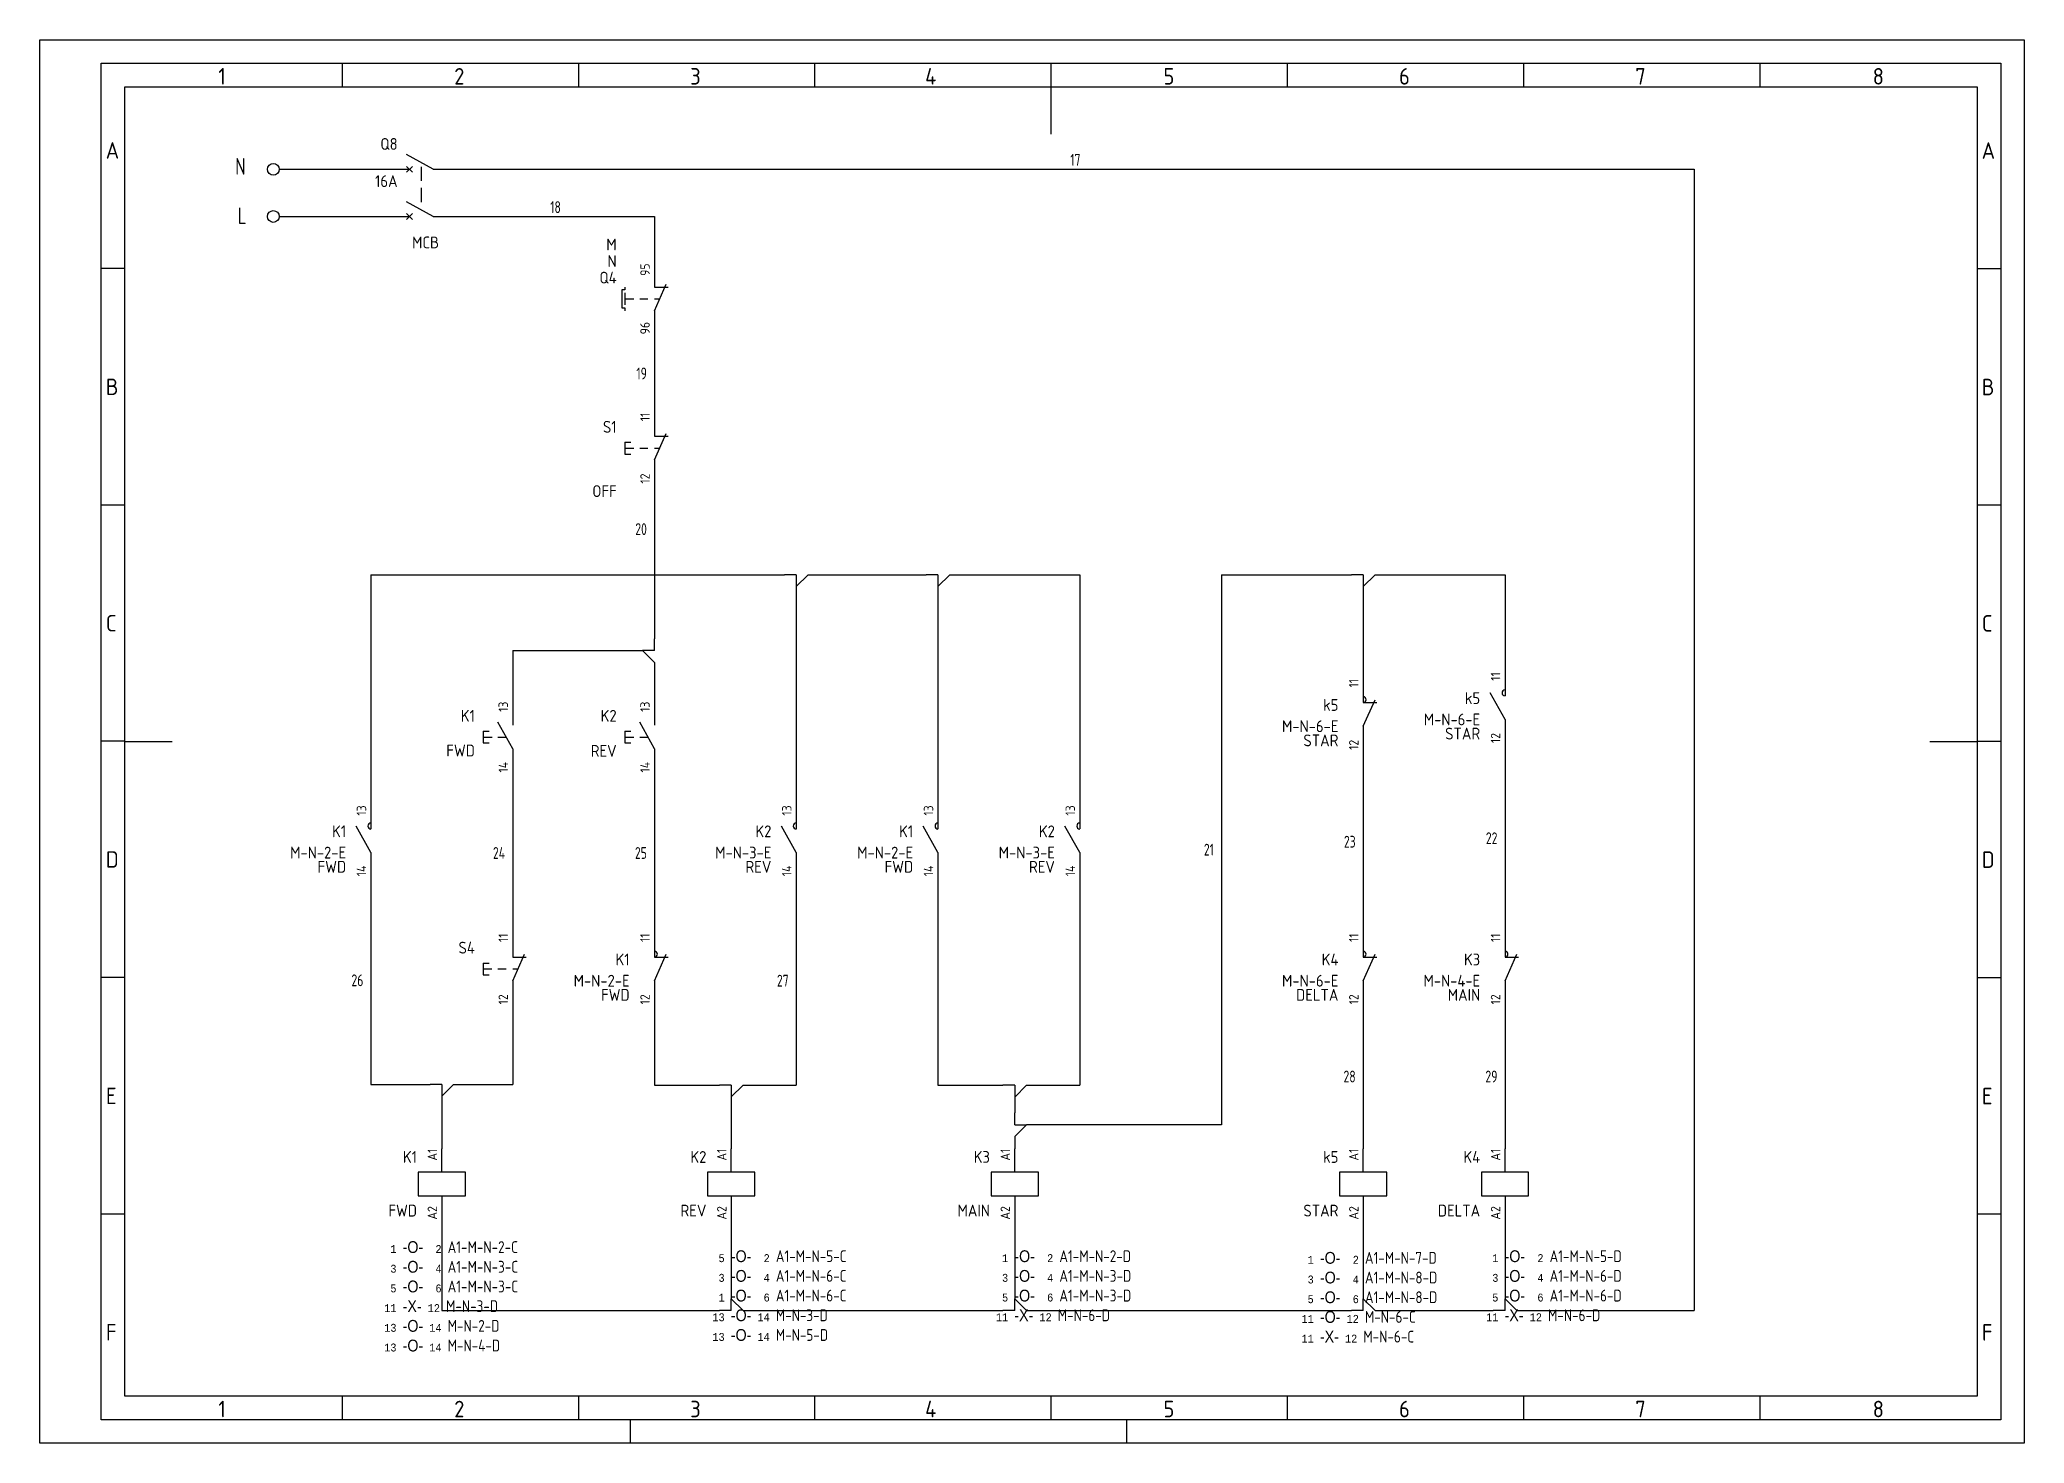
# Model space of a CAD drawing. Header units: millimetres. Extents: x 0 to 420, y 0 to 297.
import ezdxf
from ezdxf.enums import TextEntityAlignment as Align

# ---------------------------------------------------------------- set-up
doc = ezdxf.new("R2010")
doc.units = ezdxf.units.MM
doc.header["$LTSCALE"] = 6
doc.linetypes.add('DASHED', pattern=[0.75, 0.5, -0.25])
for name, color, linetype in [('035', 5, 'Continuous'), ('07', 7, 'Continuous'), ('DESC', 1, 'Continuous'), ('DESCCHILD', 20, 'Continuous'), ('LINK', 9, 'DASHED'), ('LOC', 8, 'Continuous'), ('MISC', 2, 'Continuous'), ('RED_2.5mm^2', 1, 'Continuous'), ('SYMS', 7, 'Continuous'), ('TAGS', 51, 'Continuous'), ('TERMS', 4, 'Continuous'), ('WIREFIXED', 130, 'Continuous'), ('XREF', 7, 'Continuous'), ('XREFCHILD', 134, 'Continuous')]:
    doc.layers.add(name, color=color, linetype=linetype)
doc.styles.add('ISO Proportional', font='isocp.shx')
doc.styles.add('WD_IEC', font='ISOCP2.shx', dxfattribs={"width": 0.9, "height": 4})

msp = doc.modelspace()

# ---------------------------------------------------------------- texts
at = {"layer": 'XREF', "char_height": 2.5, "attachment_point": 1, "style": 'WD_IEC'}
for s, insert in [('{\\Fmonotxt.shx|c0;\\H0.67x; 1 }{\\Facaderef.shx|c0;-O-} {\\Fmonotxt.shx|c0;\\H0.67x; 2} A1-M-N-2-C\\P{\\Fmonotxt.shx|c0;\\H0.67x; 3 }{\\Facaderef.shx|c0;-O-} {\\Fmonotxt.shx|c0;\\H0.67x; 4} A1-M-N-3-C\\P{\\Fmonotxt.shx|c0;\\H0.67x; 5 }{\\Facaderef.shx|c0;-O-} {\\Fmonotxt.shx|c0;\\H0.67x; 6} A1-M-N-3-C\\P{\\Fmonotxt.shx|c0;\\H0.67x;11 }{\\Facaderef.shx|c0;-X-} {\\Fmonotxt.shx|c0;\\H0.67x;12} M-N-3-D\\P{\\Fmonotxt.shx|c0;\\H0.67x;13 }{\\Facaderef.shx|c0;-O-} {\\Fmonotxt.shx|c0;\\H0.67x;14} M-N-2-D\\P{\\Fmonotxt.shx|c0;\\H0.67x;13 }{\\Facaderef.shx|c0;-O-} {\\Fmonotxt.shx|c0;\\H0.67x;14} M-N-4-D', (72.9, 42.77)), ('{\\Fmonotxt.shx|c0;\\H0.67x; 5 }{\\Facaderef.shx|c0;-O-} {\\Fmonotxt.shx|c0;\\H0.67x; 2} A1-M-N-5-C\\P{\\Fmonotxt.shx|c0;\\H0.67x; 3 }{\\Facaderef.shx|c0;-O-} {\\Fmonotxt.shx|c0;\\H0.67x; 4} A1-M-N-6-C\\P{\\Fmonotxt.shx|c0;\\H0.67x; 1 }{\\Facaderef.shx|c0;-O-} {\\Fmonotxt.shx|c0;\\H0.67x; 6} A1-M-N-6-C\\P{\\Fmonotxt.shx|c0;\\H0.67x;13 }{\\Facaderef.shx|c0;-O-} {\\Fmonotxt.shx|c0;\\H0.67x;14} M-N-3-D\\P{\\Fmonotxt.shx|c0;\\H0.67x;13 }{\\Facaderef.shx|c0;-O-} {\\Fmonotxt.shx|c0;\\H0.67x;14} M-N-5-D', (142.35, 40.84)), ('{\\Fmonotxt.shx|c0;\\H0.67x; 1 }{\\Facaderef.shx|c0;-O-} {\\Fmonotxt.shx|c0;\\H0.67x; 2} A1-M-N-2-D\\P{\\Fmonotxt.shx|c0;\\H0.67x; 3 }{\\Facaderef.shx|c0;-O-} {\\Fmonotxt.shx|c0;\\H0.67x; 4} A1-M-N-3-D\\P{\\Fmonotxt.shx|c0;\\H0.67x; 5 }{\\Facaderef.shx|c0;-O-} {\\Fmonotxt.shx|c0;\\H0.67x; 6} A1-M-N-3-D\\P{\\Fmonotxt.shx|c0;\\H0.67x;11 }{\\Facaderef.shx|c0;-X-} {\\Fmonotxt.shx|c0;\\H0.67x;12} M-N-6-D', (202.35, 40.84)), ('{\\Fmonotxt.shx|c0;\\H0.67x; 1 }{\\Facaderef.shx|c0;-O-} {\\Fmonotxt.shx|c0;\\H0.67x; 2} A1-M-N-7-D\\P{\\Fmonotxt.shx|c0;\\H0.67x; 3 }{\\Facaderef.shx|c0;-O-} {\\Fmonotxt.shx|c0;\\H0.67x; 4} A1-M-N-8-D\\P{\\Fmonotxt.shx|c0;\\H0.67x; 5 }{\\Facaderef.shx|c0;-O-} {\\Fmonotxt.shx|c0;\\H0.67x; 6} A1-M-N-8-D\\P{\\Fmonotxt.shx|c0;\\H0.67x;11 }{\\Facaderef.shx|c0;-O-} {\\Fmonotxt.shx|c0;\\H0.67x;12} M-N-6-C\\P{\\Fmonotxt.shx|c0;\\H0.67x;11 }{\\Facaderef.shx|c0;-X-} {\\Fmonotxt.shx|c0;\\H0.67x;12} M-N-6-C', (267.02, 40.49)), ('{\\Fmonotxt.shx|c0;\\H0.67x; 1 }{\\Facaderef.shx|c0;-O-} {\\Fmonotxt.shx|c0;\\H0.67x; 2} A1-M-N-5-D\\P{\\Fmonotxt.shx|c0;\\H0.67x; 3 }{\\Facaderef.shx|c0;-O-} {\\Fmonotxt.shx|c0;\\H0.67x; 4} A1-M-N-6-D\\P{\\Fmonotxt.shx|c0;\\H0.67x; 5 }{\\Facaderef.shx|c0;-O-} {\\Fmonotxt.shx|c0;\\H0.67x; 6} A1-M-N-6-D\\P{\\Fmonotxt.shx|c0;\\H0.67x;11 }{\\Facaderef.shx|c0;-X-} {\\Fmonotxt.shx|c0;\\H0.67x;12} M-N-6-D', (306.1, 40.84))]:
    msp.add_mtext(s, dxfattribs=dict(at, insert=insert))

# ---------------------------------------------------------------- blocks, each defined once
blk = doc.blocks.new('IEC_border_a3')
at = {"layer": '035'}
for p, q in [((64, 292), (64, 287)), ((114, 292), (114, 287)), ((164, 292), (164, 287)), ((214, 292), (214, 287)), ((264, 292), (264, 287)), ((314, 292), (314, 287)), ((364, 292), (364, 287)), ((17.97, 248.58), (12.98, 248.58)), ((414.97, 248.54), (409.98, 248.54)), ((17.98, 198.54), (13, 198.54)), ((414.98, 198.5), (410, 198.5)), ((17.98, 148.54), (13, 148.54)), ((414.98, 148.5), (410, 148.5)), ((17.98, 98.54), (13, 98.54)), ((414.98, 98.5), (410, 98.5)), ((18, 48.5), (13.02, 48.5)), ((415, 48.46), (410.02, 48.46)), ((64, 10), (64, 5)), ((114, 10), (114, 5)), ((164, 10), (164, 5)), ((214, 10), (214, 5)), ((264, 10), (264, 5)), ((314, 10), (314, 5)), ((364, 10), (364, 5)), ((125, 0), (125, 5)), ((230, 5), (230, 0))]:
    blk.add_line(p, q, dxfattribs=at)
for points in [[(0, 297), (420, 297), (420, 0), (0, 0)], [(18, 287), (410, 287), (410, 10), (18, 10)]]:
    blk.add_lwpolyline(points, close=True, dxfattribs=at)
at = {"layer": '07'}
for p, q in [((214, 287), (214, 277)), ((18, 148.5), (28, 148.5)), ((400, 148.5), (410, 148.5))]:
    blk.add_line(p, q, dxfattribs=at)
blk.add_lwpolyline([(13, 292), (415, 292), (415, 5), (13, 5)], close=True, dxfattribs=at)
at = {"layer": '035', "style": 'ISO Proportional'}
for s, p in [('1', (37.81, 287.5)), ('2', (87.73, 287.5)), ('3', (137.68, 287.5)), ('4', (187.38, 287.5)), ('5', (237.84, 287.5)), ('6', (287.69, 287.5)), ('7', (337.67, 287.5)), ('8', (387.92, 287.5)), ('A', (13.98, 271.83)), ('A', (410.98, 271.79)), ('B', (14, 221.79)), ('B', (411, 221.75)), ('C', (14, 171.79)), ('C', (411, 171.75)), ('D', (14, 121.79)), ('D', (411, 121.75)), ('E', (14.02, 71.75)), ('E', (411.02, 71.72)), ('F', (14.02, 21.75)), ('F', (411.02, 21.72)), ('1', (37.81, 5.5)), ('2', (87.73, 5.5)), ('3', (137.68, 5.5)), ('4', (187.38, 5.5)), ('5', (237.84, 5.5)), ('6', (287.69, 5.5)), ('7', (337.67, 5.5)), ('8', (387.92, 5.5))]:
    blk.add_text(s, height=3.5, dxfattribs=at).set_placement(p)
blk = doc.blocks.new('HCB1')
for p, q in [((-7.5, 0), (-2.5, 0)), ((2.5, 0), (-3.12, 3.12)), ((-1.88, -0.62), (-3.12, 0.62)), ((-1.88, 0.62), (-3.12, -0.62)), ((2.5, 0), (7.5, 0))]:
    blk.add_line(p, q)
at = {"style": 'WD_IEC'}
for tag, p in [('INST', (-5, 11.12)), ('LOC', (-5, 7.62)), ('TAG1', (-5, 4.12)), ('DESC2', (-5, -14.75)), ('DESC1', (-5, -11.25)), ('DESC3', (-5, -18.25))]:
    blk.add_attdef(tag, text='', height=2.5, dxfattribs=at).set_placement(p, align=Align.RIGHT)
for tag, p, height, flags in [('MFG', (4.92, 12.12), 1.5, 9), ('CAT', (4.92, 9.62), 1.5, 9), ('X4TERM01', (-7.5, 0), 0.32, 1), ('TERM01', (-7.5, 1), 2, 8), ('X2LINK', (0, 2.46), 0.32, 1), ('X8LINK', (0, 0.55), 0.32, 1), ('X1TERM02', (7.5, 0), 0.32, 1), ('ASSYCODE', (12.25, -2.75), 1, 1), ('FAMILY', (12.25, -4.25), 1, 1), ('CATDESC', (12.25, -5.75), 1, 1), ('CONTACT', (12.5, -7.5), 1, 1), ('COMMON', (13.75, -8.75), 1, 1)]:
    blk.add_attdef(tag, p, '', height=height, dxfattribs=dict(at, flags=flags))
at = {"style": 'WD_IEC', "flags": 8}
blk.add_attdef('TERM02', text='', height=2, dxfattribs=at).set_placement((7.5, 1), align=Align.RIGHT)
at = {"lineweight": 15, "style": 'WD_IEC'}
for tag, p in [('RATING1', (-5, -3.75)), ('XREF', (-5, -7.5))]:
    blk.add_attdef(tag, text='', height=2.5, dxfattribs=at).set_placement(p, align=Align.RIGHT)
blk = doc.blocks.new('HCB2')
for p, q in [((-7.5, 0), (-2.5, 0)), ((2.5, 0), (-3.12, 3.12)), ((-1.88, -0.62), (-3.12, 0.62)), ((-1.88, 0.62), (-3.12, -0.62)), ((2.5, 0), (7.5, 0))]:
    blk.add_line(p, q)
at = {"style": 'WD_IEC'}
for tag, p in [('INST', (-5, 11.12)), ('LOC', (-5, 7.62)), ('TAG2', (-5, 4.12)), ('DESC1', (-5, -13.75)), ('DESC2', (-5, -17.25)), ('DESC3', (-5, -20.75))]:
    blk.add_attdef(tag, text='', height=2.5, dxfattribs=at).set_placement(p, align=Align.RIGHT)
for tag, p, height, flags in [('TERM01', (-8, 1), 2, 8), ('X4TERM01', (-7.5, 0), 0.32, 1), ('X2LINK', (0, 2.46), 0.32, 1), ('X8LINK', (0, 0.55), 0.32, 1), ('X1TERM02', (7.5, 0), 0.32, 1), ('FAMILY', (12.25, -4.25), 1, 1), ('CONTACT', (12.5, -7.5), 1, 1)]:
    blk.add_attdef(tag, p, '', height=height, dxfattribs=dict(at, flags=flags))
at = {"style": 'WD_IEC', "flags": 8}
blk.add_attdef('TERM02', text='', height=2, dxfattribs=at).set_placement((8, 1), align=Align.RIGHT)
at = {"lineweight": 15, "style": 'WD_IEC', "flags": 1}
blk.add_attdef('RATING1', text='', height=2.5, dxfattribs=at).set_placement((-5, -6.25), align=Align.RIGHT)
at = {"lineweight": 15, "style": 'WD_IEC'}
blk.add_attdef('XREF', text='', height=2.5, dxfattribs=at).set_placement((-5, -10), align=Align.RIGHT)
blk = doc.blocks.new('HT0_02')
blk.add_circle((0, 0), 1.25)
at = {"style": 'WD_IEC', "flags": 1}
for tag, p in [('X4TERM01', (-1.25, 0)), ('X2TERM01', (0, 1.25)), ('X1TERM01', (1.25, 0)), ('X8TERM01', (0, -1.25))]:
    blk.add_attdef(tag, p, '', height=0.32, dxfattribs=at)
blk = doc.blocks.new('VPB12RE')
for p, q in [((0, 7.5), (0, 2.5)), ((-6.25, 1.88), (-6.88, 1.88)), ((-6.88, 1.88), (-6.88, -1.88)), ((-6.25, 2.5), (-6.25, 1.88)), ((-6.25, 1.25), (-6.25, -1.25)), ((-6.25, 0), (-4.38, 0)), ((-3.12, 0), (-1.39, 0)), ((0, -2.5), (2.5, 3.12)), ((0, 2.5), (2.87, 2.5)), ((0, 0), (1.11, 0)), ((-6.88, -1.88), (-6.25, -1.88)), ((-6.25, -1.88), (-6.25, -2.5)), ((0, -2.5), (0, -7.5))]:
    blk.add_line(p, q)
at = {"style": 'WD_IEC'}
for tag, p in [('INST', (-8, 10.25)), ('LOC', (-8, 6.75)), ('TAG1', (-8, 3.25)), ('DESC1', (-8, -10.35)), ('DESC2', (-8, -13.85)), ('DESC3', (-8, -17.35))]:
    blk.add_attdef(tag, text='', height=2.5, dxfattribs=at).set_placement(p, align=Align.RIGHT)
blk.add_attdef('TERM01', text='', height=2, rotation=90, dxfattribs=at).set_placement((-1, 7.5), align=Align.RIGHT)
at = {"style": 'WD_IEC', "flags": 1}
for tag, p, height in [('X2TERM01', (0, 7.5), 0.32), ('CONTACT', (0.5, 4.5), 1), ('COMMON', (1.75, 3.25), 1), ('X1LINK', (1.5, 0), 0.32), ('ASSYCODE', (1, -4), 1), ('X8TERM02', (0, -7.5), 0.32), ('FAMILY', (1, -5.5), 1), ('CATDESC', (1, -7), 1)]:
    blk.add_attdef(tag, p, '', height=height, dxfattribs=at)
at = {"style": 'WD_IEC', "flags": 9}
for tag, p in [('MFG', (-8.5, -0.25)), ('CAT', (-8.5, -2.75))]:
    blk.add_attdef(tag, text='', height=1.5, dxfattribs=at).set_placement(p, align=Align.RIGHT)
at = {"style": 'WD_IEC'}
blk.add_attdef('TERM02', (-1, -7.5), '', height=2, rotation=90, dxfattribs=at)
at = {"lineweight": 15, "style": 'WD_IEC'}
blk.add_attdef('XREF', text='', height=2.5, dxfattribs=at).set_placement((-8, -6.35), align=Align.RIGHT)
blk = doc.blocks.new('VPB12')
for p, q in [((0, 7.5), (0, 2.5)), ((-6.25, 1.25), (-6.25, -1.25)), ((-6.25, 1.25), (-5, 1.25)), ((-6.25, 0), (-4.38, 0)), ((-3.12, 0), (-1.39, 0)), ((0, -2.5), (2.5, 3.12)), ((0, 2.5), (2.87, 2.5)), ((0, 0), (1.11, 0)), ((-6.25, -1.25), (-5, -1.25)), ((0, -2.5), (0, -7.5))]:
    blk.add_line(p, q)
at = {"style": 'WD_IEC'}
for tag, p in [('INST', (-8, 10.25)), ('LOC', (-8, 6.75)), ('TAG1', (-8, 3.25)), ('DESC1', (-8, -10.35)), ('DESC2', (-8, -13.85)), ('DESC3', (-8, -17.35))]:
    blk.add_attdef(tag, text='', height=2.5, dxfattribs=at).set_placement(p, align=Align.RIGHT)
blk.add_attdef('TERM01', text='', height=2, rotation=90, dxfattribs=at).set_placement((-1, 7.5), align=Align.RIGHT)
at = {"style": 'WD_IEC', "flags": 1}
for tag, p, height in [('X2TERM01', (0, 7.5), 0.32), ('CONTACT', (0.5, 4.5), 1), ('COMMON', (1.75, 3.25), 1), ('X1LINK', (1.5, 0), 0.32), ('ASSYCODE', (1, -4), 1), ('X8TERM02', (0, -7.5), 0.32), ('FAMILY', (1, -5.5), 1), ('CATDESC', (1, -7), 1)]:
    blk.add_attdef(tag, p, '', height=height, dxfattribs=at)
at = {"style": 'WD_IEC', "flags": 9}
for tag, p in [('MFG', (-8.5, -0.25)), ('CAT', (-8.5, -2.75))]:
    blk.add_attdef(tag, text='', height=1.5, dxfattribs=at).set_placement(p, align=Align.RIGHT)
at = {"style": 'WD_IEC'}
blk.add_attdef('TERM02', (-1, -7.5), '', height=2, rotation=90, dxfattribs=at)
at = {"lineweight": 15, "style": 'WD_IEC'}
blk.add_attdef('XREF', text='', height=2.5, dxfattribs=at).set_placement((-8, -6.35), align=Align.RIGHT)
blk = doc.blocks.new('HT0_184')
for p, q in [((0, 0), (-2.5, 0)), ((0, 0), (0, -2.5)), ((0, -2.5), (2.5, 0))]:
    blk.add_line(p, q)
at = {"style": 'WD_IEC', "flags": 1}
for tag, p in [('X4TERM01', (-2.5, 0)), ('X1TERM01', (2.5, 0)), ('X8TERM01', (0, -2.5)), ('WDWSEQ', (1.53, -1.26))]:
    blk.add_attdef(tag, p, '', height=0.4, dxfattribs=at)
blk = doc.blocks.new('HT0_842')
for p, q in [((0, 0), (-2.5, 0)), ((-2.5, 0), (0, -2.5)), ((0, 0), (0, 2.5))]:
    blk.add_line(p, q)
at = {"style": 'WD_IEC', "flags": 1}
for tag, p in [('WDWSEQ', (-3.63, 0.94)), ('X4TERM01', (-2.5, 0)), ('X2TERM01', (0, 2.5)), ('X8TERM01', (0, -2.5))]:
    blk.add_attdef(tag, p, '', height=0.4, dxfattribs=at)
blk = doc.blocks.new('VMS1')
for p, q in [((0, 2.5), (0, 7.5)), ((0, -2.5), (0, -7.5))]:
    blk.add_line(p, q)
blk.add_lwpolyline([(-5, 2.5), (-5, -2.5), (5, -2.5), (5, 2.5)], close=True)
at = {"style": 'WD_IEC'}
for tag, p in [('INST', (-5.25, 10.5)), ('LOC', (-5.25, 7.5)), ('TAG1', (-5.25, 4.5)), ('DESC2', (-5.25, -9.85)), ('DESC1', (-5.25, -6.85)), ('DESC3', (-5.25, -12.85))]:
    blk.add_attdef(tag, text='', height=2.5, dxfattribs=at).set_placement(p, align=Align.RIGHT)
blk.add_attdef('TERM01', text='', height=2, rotation=90, dxfattribs=at).set_placement((-1, 7.5), align=Align.RIGHT)
at = {"style": 'WD_IEC', "flags": 1}
for tag, p, height in [('X2TERM01', (0, 7.5), 0.32), ('X4LINK', (-5, 0), 0.32), ('X1LINK', (5, 0), 0.32), ('ASSYCODE', (1, -4), 1), ('X8TERM02', (0, -7.5), 0.32), ('FAMILY', (1, -5.5), 1), ('CATDESC', (1, -7), 1)]:
    blk.add_attdef(tag, p, '', height=height, dxfattribs=at)
at = {"style": 'WD_IEC', "flags": 9}
for tag, p in [('MFG', (-6, 1)), ('CAT', (-6, -1.5))]:
    blk.add_attdef(tag, text='', height=1.5, dxfattribs=at).set_placement(p, align=Align.RIGHT)
at = {"style": 'WD_IEC'}
blk.add_attdef('TERM02', (-1, -7.5), '', height=2, rotation=90, dxfattribs=at)
at = {"lineweight": 9, "style": 'WD_IEC'}
for tag, p in [('NO', (-5.5, -16.5)), ('NC', (-5.5, -19.5))]:
    blk.add_attdef(tag, text='', height=2.5, dxfattribs=at).set_placement(p, align=Align.TOP_RIGHT)
for tag, p in [('XREFNO', (-4, -16.5)), ('XREFNC', (-4, -19.5))]:
    blk.add_attdef(tag, text='', height=2.5, dxfattribs=at).set_placement(p, align=Align.TOP_LEFT)
blk = doc.blocks.new('HT0_812')
for p, q in [((0, 0), (0, 2.5)), ((0, 0), (2.5, 0)), ((2.5, 0), (0, -2.5))]:
    blk.add_line(p, q)
at = {"style": 'WD_IEC', "flags": 1}
for tag, p in [('X2TERM01', (0, 2.5)), ('WDWSEQ', (1.92, 1.22)), ('X1TERM01', (2.5, 0)), ('X8TERM01', (0, -2.5))]:
    blk.add_attdef(tag, p, '', height=0.4, dxfattribs=at)
blk = doc.blocks.new('HT0_124')
for p, q in [((0, 0), (-2.5, 0)), ((0, 0), (0, 2.5)), ((0, 2.5), (2.5, 0))]:
    blk.add_line(p, q)
at = {"style": 'WD_IEC', "flags": 1}
for tag, p in [('X4TERM01', (-2.5, 0)), ('X2TERM01', (0, 2.5)), ('WDWSEQ', (1.6, 1.48)), ('X1TERM01', (2.5, 0))]:
    blk.add_attdef(tag, p, '', height=0.4, dxfattribs=at)
blk = doc.blocks.new('VMS21P')
for p, q in [((0, 7.5), (0, 2.5)), ((0, -2.5), (-3.12, 3.12)), ((0, -2.5), (0, -7.5))]:
    blk.add_line(p, q)
blk.add_arc((0, 3.12), 0.625, 90, 270)
at = {"style": 'WD_IEC'}
for tag, p in [('INST', (-5.25, 6.75)), ('LOC', (-5.25, 3.75)), ('TAG2', (-5.25, 0.75)), ('XREF', (-5.25, -3.75)), ('DESC2', (-5.25, -9.75)), ('DESC1', (-5.25, -6.75)), ('DESC3', (-5.25, -12.75))]:
    blk.add_attdef(tag, text='', height=2.5, dxfattribs=at).set_placement(p, align=Align.RIGHT)
blk.add_attdef('TERM01', text='', height=2, rotation=90, dxfattribs=at).set_placement((-1, 7.5), align=Align.RIGHT)
at = {"style": 'WD_IEC', "flags": 1}
for tag, p, height in [('X2TERM01', (0, 7.5), 0.32), ('X4LINK', (-2.91, 0), 0.32), ('X1LINK', (-0.5, 0), 0.32), ('CONTACT', (4, -3.5), 1), ('FAMILY', (4, -5), 1), ('X8TERM02', (0, -7.5), 0.32)]:
    blk.add_attdef(tag, p, '', height=height, dxfattribs=at)
at = {"style": 'WD_IEC'}
blk.add_attdef('TERM02', (-1, -7.5), '', height=2, rotation=90, dxfattribs=at)
blk = doc.blocks.new('VPB11')
for p, q in [((0, 7.5), (0, 2.5)), ((-6.25, 1.25), (-6.25, -1.25)), ((-6.25, 1.25), (-5, 1.25)), ((-6.25, 0), (-4.375, 0)), ((0, -2.5), (-3.125, 3.125)), ((-3.125, 0), (-1.389, 0)), ((-6.25, -1.25), (-5, -1.25)), ((0, -2.5), (0, -7.5))]:
    blk.add_line(p, q)
at = {"style": 'WD_IEC'}
for tag, p in [('INST', (-8, 10.25)), ('LOC', (-8, 6.75)), ('TAG1', (-8, 3.25)), ('DESC1', (-8, -10.35)), ('DESC2', (-8, -13.85)), ('DESC3', (-8, -17.35))]:
    blk.add_attdef(tag, text='', height=2.5, dxfattribs=at).set_placement(p, align=Align.RIGHT)
blk.add_attdef('TERM01', text='', height=2, rotation=90, dxfattribs=at).set_placement((-1, 7.5), align=Align.RIGHT)
at = {"style": 'WD_IEC', "flags": 1}
for tag, p, height in [('X2TERM01', (0, 7.5), 0.32), ('CONTACT', (0.5, 4.5), 1), ('COMMON', (1.75, 3.25), 1), ('X1LINK', (0, 0), 0.32), ('ASSYCODE', (1, -4), 1), ('X8TERM02', (0, -7.5), 0.32), ('FAMILY', (1, -5.5), 1), ('CATDESC', (1, -7), 1)]:
    blk.add_attdef(tag, p, '', height=height, dxfattribs=at)
at = {"style": 'WD_IEC', "flags": 9}
for tag, p in [('MFG', (-8.5, -0.25)), ('CAT', (-8.5, -2.75))]:
    blk.add_attdef(tag, text='', height=1.5, dxfattribs=at).set_placement(p, align=Align.RIGHT)
at = {"style": 'WD_IEC'}
blk.add_attdef('TERM02', (-1, -7.5), '', height=2, rotation=90, dxfattribs=at)
at = {"lineweight": 15, "style": 'WD_IEC'}
blk.add_attdef('XREF', text='', height=2.5, dxfattribs=at).set_placement((-8, -6.35), align=Align.RIGHT)
blk = doc.blocks.new('VMS22P')
for p, q in [((0, 7.5), (0, 2.5)), ((0, -2.5), (2.5, 3.12)), ((0, 2.5), (2.87, 2.5)), ((0, -2.5), (0, -7.5))]:
    blk.add_line(p, q)
blk.add_arc((0, 3.12), 0.625, 270, 90)
at = {"style": 'WD_IEC'}
for tag, p in [('INST', (-5.25, 6.75)), ('LOC', (-5.25, 3.75)), ('TAG2', (-5.25, 0.75)), ('XREF', (-5.25, -3.75)), ('DESC2', (-5.25, -9.75)), ('DESC1', (-5.25, -6.75)), ('DESC3', (-5.25, -12.75))]:
    blk.add_attdef(tag, text='', height=2.5, dxfattribs=at).set_placement(p, align=Align.RIGHT)
blk.add_attdef('TERM01', text='', height=2, rotation=90, dxfattribs=at).set_placement((-1, 7.5), align=Align.RIGHT)
at = {"style": 'WD_IEC', "flags": 1}
for tag, p, height in [('X2TERM01', (0, 7.5), 0.32), ('X4LINK', (-0.44, 0), 0.32), ('X1LINK', (2.4, 0), 0.32), ('CONTACT', (4, -3.5), 1), ('FAMILY', (4, -5), 1), ('X8TERM02', (0, -7.5), 0.32)]:
    blk.add_attdef(tag, p, '', height=height, dxfattribs=at)
at = {"style": 'WD_IEC'}
blk.add_attdef('TERM02', (-1, -7.5), '', height=2, rotation=90, dxfattribs=at)
blk = doc.blocks.new('WD_WNH')
at = {"linetype": 'Continuous', "style": 'WD_IEC', "width": 0.8}
blk.add_attdef('WIRENO', text='', height=2.5, dxfattribs=at).set_placement((0, 0.75), align=Align.CENTER)
at = {"style": 'WD_IEC', "flags": 1}
for tag, p in [('W08USER', (0, 0.375)), ('W04USER', (0, 0.875)), ('W05USER', (0, 0.75)), ('W09USER', (0, 0.25)), ('W03USER', (0, 1)), ('W06USER', (0, 0.625)), ('W07USER', (0, 0.5)), ('W02USER', (0, 1.125)), ('W01USER', (0, 1.25)), ('W10USER', (0, 0.125))]:
    blk.add_attdef(tag, text='', height=0.08, dxfattribs=at).set_placement(p, align=Align.CENTER)
blk = doc.blocks.new('WD_WNV')
at = {"linetype": 'Continuous', "style": 'WD_IEC', "width": 0.8}
blk.add_attdef('WIRENO', text='', height=2.5, dxfattribs=at).set_placement((-1.6, 0), align=Align.MIDDLE_RIGHT)
at = {"style": 'WD_IEC', "flags": 1}
for tag, p in [('W08USER', (-1, 0.375)), ('W04USER', (-1, 0.875)), ('W05USER', (-1, 0.75)), ('W09USER', (-1, 0.25)), ('W03USER', (-1, 1)), ('W06USER', (-1, 0.625)), ('W07USER', (-1, 0.5)), ('W02USER', (-1, 1.125)), ('W01USER', (-1, 1.25)), ('W10USER', (-1, 0.125))]:
    blk.add_attdef(tag, text='', height=0.08, dxfattribs=at).set_placement(p, align=Align.CENTER)

# ---------------------------------------------------------------- linework, layer by layer
at = {"layer": 'LINK'}
msp.add_lwpolyline([(80.75, 270.12), (80.75, 262.03)], dxfattribs=at)
at = {"layer": 'RED_2.5mm^2'}
for p, q in [((50.69, 269.57), (73.25, 269.57)), ((88.25, 269.57), (350.11, 269.57)), ((350.11, 269.57), (350.11, 28.09)), ((50.69, 259.57), (73.25, 259.57)), ((88.25, 259.57), (130.1, 259.57)), ((130.1, 259.57), (130.1, 249.66)), ((130.1, 234.66), (130.1, 218.08)), ((130.1, 203.08), (130.1, 183.79)), ((70.1, 183.79), (157.6, 183.79)), ((70.1, 183.79), (70.1, 134.99)), ((130.1, 183.79), (130.1, 170.23)), ((160.1, 181.29), (160.1, 134.99)), ((162.6, 183.79), (187.6, 183.79)), ((190.1, 181.29), (190.1, 134.99)), ((192.6, 183.79), (220.1, 183.79)), ((220.1, 183.79), (220.1, 134.99)), ((250.1, 183.79), (277.6, 183.79)), ((250.1, 183.79), (250.1, 67.42)), ((280.1, 181.29), (280.1, 161.73)), ((282.6, 183.79), (310.1, 183.79)), ((310.1, 183.79), (310.1, 163.17)), ((100.1, 167.73), (100.1, 156.94)), ((100.1, 167.73), (127.6, 167.73)), ((130.1, 165.23), (130.1, 156.94)), ((310.1, 148.17), (310.1, 107.88)), ((280.1, 146.73), (280.1, 107.88)), ((100.1, 141.94), (100.1, 107.88)), ((130.1, 141.94), (130.1, 107.88)), ((70.1, 119.99), (70.1, 75.95)), ((160.1, 119.99), (160.1, 75.8)), ((190.1, 119.99), (190.1, 75.75)), ((220.1, 119.99), (220.1, 75.75)), ((100.1, 92.88), (100.1, 75.95)), ((130.1, 92.88), (130.1, 75.8)), ((280.1, 92.88), (280.1, 62.34)), ((310.1, 92.88), (310.1, 62.34)), ((70.1, 75.95), (82.6, 75.95)), ((87.6, 75.95), (100.1, 75.95)), ((130.1, 75.8), (143.85, 75.8)), ((148.85, 75.8), (160.1, 75.8)), ((160.05, 75.8), (160.05, 75.86)), ((190.1, 75.75), (203.85, 75.75)), ((208.85, 75.75), (220.1, 75.75)), ((220.09, 75.75), (220.09, 75.86)), ((85.1, 73.45), (85.1, 62.34)), ((146.35, 73.3), (146.35, 62.34)), ((206.35, 73.25), (206.35, 69.92)), ((250.1, 67.42), (208.85, 67.42)), ((206.35, 64.92), (206.35, 62.34)), ((85.1, 47.34), (85.1, 28.09)), ((146.35, 47.34), (146.35, 30.59)), ((206.35, 47.34), (206.35, 30.59)), ((280.1, 47.34), (280.1, 30.59)), ((310.1, 47.34), (310.1, 30.59)), ((85.1, 28.09), (143.85, 28.09)), ((148.85, 28.09), (203.85, 28.09)), ((208.85, 28.09), (277.6, 28.09)), ((282.6, 28.09), (307.6, 28.09)), ((312.6, 28.09), (350.11, 28.09))]:
    msp.add_line(p, q, dxfattribs=at)

# ---------------------------------------------------------------- block references
msp.add_blockref('IEC_border_a3', (0, 0))
for name, p in [('HT0_184', (160.1, 183.79)), ('HT0_184', (190.1, 183.79)), ('HT0_184', (280.1, 183.79)), ('HT0_842', (130.1, 167.73)), ('HT0_184', (85.1, 75.95)), ('HT0_184', (146.35, 75.8)), ('HT0_184', (206.35, 75.75)), ('HT0_812', (206.35, 67.42)), ('HT0_124', (146.35, 28.09)), ('HT0_124', (206.35, 28.09)), ('HT0_124', (280.1, 28.09)), ('HT0_124', (310.1, 28.09))]:
    msp.add_blockref(name, p, dxfattribs=at)
at = {"layer": 'SYMS'}
ref = msp.add_blockref('HCB1', (80.75, 269.57), dxfattribs=at)
ref.add_attrib('DESC1', 'MCB', dxfattribs={"layer": 'DESC', "height": 2.5, "style": 'WD_IEC'}).set_placement((84.52, 252.85), align=Align.RIGHT)
ref.add_attrib('RATING1', '16A', dxfattribs={"layer": 'MISC', "lineweight": 15, "height": 2.5, "style": 'WD_IEC'}).set_placement((75.75, 265.82), align=Align.RIGHT)
ref.add_attrib('TAG1', 'Q8', dxfattribs={"layer": 'TAGS', "height": 2.5, "style": 'WD_IEC'}).set_placement((75.75, 273.69), align=Align.RIGHT)
for name, p in [('HT0_02', (49.44, 269.57)), ('HT0_02', (49.44, 259.6)), ('HCB2', (80.75, 259.57))]:
    msp.add_blockref(name, p, dxfattribs=at)
ref = msp.add_blockref('VPB12RE', (130.1, 242.16), dxfattribs=at)
ref.add_attrib('TERM02', '96', (129.1, 234.66), dxfattribs={"layer": 'TERMS', "height": 2, "rotation": 90, "style": 'WD_IEC'})
ref.add_attrib('TERM01', '95', dxfattribs={"layer": 'TERMS', "height": 2, "rotation": 90, "style": 'WD_IEC'}).set_placement((129.1, 249.66), align=Align.RIGHT)
ref.add_attrib('LOC', 'N', dxfattribs={"layer": 'LOC', "height": 2.5, "style": 'WD_IEC'}).set_placement((122.1, 248.91), align=Align.RIGHT)
ref.add_attrib('INST', 'M', dxfattribs={"layer": 'LOC', "height": 2.5, "style": 'WD_IEC'}).set_placement((122.1, 252.41), align=Align.RIGHT)
ref.add_attrib('TAG1', 'Q4', dxfattribs={"layer": 'TAGS', "height": 2.5, "style": 'WD_IEC'}).set_placement((122.1, 245.41), align=Align.RIGHT)
ref = msp.add_blockref('VPB12', (130.1, 210.58), dxfattribs=at)
ref.add_attrib('TERM02', '12', (129.1, 203.08), dxfattribs={"layer": 'TERMS', "height": 2, "rotation": 90, "style": 'WD_IEC'})
ref.add_attrib('TERM01', '11', dxfattribs={"layer": 'TERMS', "height": 2, "rotation": 90, "style": 'WD_IEC'}).set_placement((129.1, 218.08), align=Align.RIGHT)
ref.add_attrib('DESC1', 'OFF', dxfattribs={"layer": 'DESC', "height": 2.5, "style": 'WD_IEC'}).set_placement((122.1, 200.23), align=Align.RIGHT)
ref.add_attrib('TAG1', 'S1', dxfattribs={"layer": 'TAGS', "height": 2.5, "style": 'WD_IEC'}).set_placement((122.1, 213.83), align=Align.RIGHT)
ref = msp.add_blockref('VMS22P', (280.1, 154.23), dxfattribs=at)
ref.add_attrib('TERM02', '12', (279.1, 146.73), dxfattribs={"layer": 'TERMS', "height": 2, "rotation": 90, "style": 'WD_IEC'})
ref.add_attrib('TERM01', '11', dxfattribs={"layer": 'TERMS', "height": 2, "rotation": 90, "style": 'WD_IEC'}).set_placement((279.1, 161.73), align=Align.RIGHT)
ref.add_attrib('XREF', 'M-N-6-E', dxfattribs={"layer": 'XREFCHILD', "height": 2.5, "style": 'WD_IEC'}).set_placement((274.85, 150.48), align=Align.RIGHT)
ref.add_attrib('DESC1', 'STAR', dxfattribs={"layer": 'DESCCHILD', "height": 2.5, "style": 'WD_IEC'}).set_placement((274.85, 147.48), align=Align.RIGHT)
ref.add_attrib('TAG2', 'k5', dxfattribs={"layer": 'TAGS', "height": 2.5, "style": 'WD_IEC'}).set_placement((274.85, 154.98), align=Align.RIGHT)
ref = msp.add_blockref('VMS21P', (310.1, 155.67), dxfattribs=at)
ref.add_attrib('TERM02', '12', (309.1, 148.17), dxfattribs={"layer": 'TERMS', "height": 2, "rotation": 90, "style": 'WD_IEC'})
ref.add_attrib('TERM01', '11', dxfattribs={"layer": 'TERMS', "height": 2, "rotation": 90, "style": 'WD_IEC'}).set_placement((309.1, 163.17), align=Align.RIGHT)
ref.add_attrib('XREF', 'M-N-6-E', dxfattribs={"layer": 'XREFCHILD', "height": 2.5, "style": 'WD_IEC'}).set_placement((304.85, 151.92), align=Align.RIGHT)
ref.add_attrib('DESC1', 'STAR', dxfattribs={"layer": 'DESCCHILD', "height": 2.5, "style": 'WD_IEC'}).set_placement((304.85, 148.92), align=Align.RIGHT)
ref.add_attrib('TAG2', 'k5', dxfattribs={"layer": 'TAGS', "height": 2.5, "style": 'WD_IEC'}).set_placement((304.85, 156.42), align=Align.RIGHT)
ref = msp.add_blockref('VPB11', (100.1, 149.44), dxfattribs=at)
ref.add_attrib('TERM02', '14', (99.1, 141.94), dxfattribs={"layer": 'TERMS', "height": 2, "rotation": 90, "style": 'WD_IEC'})
ref.add_attrib('TERM01', '13', dxfattribs={"layer": 'TERMS', "height": 2, "rotation": 90, "style": 'WD_IEC'}).set_placement((99.1, 156.94), align=Align.RIGHT)
ref.add_attrib('DESC1', 'FWD', dxfattribs={"layer": 'DESC', "height": 2.5, "style": 'WD_IEC'}).set_placement((92.1, 145.33), align=Align.RIGHT)
ref.add_attrib('TAG1', 'K1', dxfattribs={"layer": 'TAGS', "height": 2.5, "style": 'WD_IEC'}).set_placement((92.1, 152.69), align=Align.RIGHT)
ref = msp.add_blockref('VPB11', (130.1, 149.44), dxfattribs=at)
ref.add_attrib('TERM02', '14', (129.1, 141.94), dxfattribs={"layer": 'TERMS', "height": 2, "rotation": 90, "style": 'WD_IEC'})
ref.add_attrib('TERM01', '13', dxfattribs={"layer": 'TERMS', "height": 2, "rotation": 90, "style": 'WD_IEC'}).set_placement((129.1, 156.94), align=Align.RIGHT)
ref.add_attrib('DESC1', 'REV', dxfattribs={"layer": 'DESC', "height": 2.5, "style": 'WD_IEC'}).set_placement((122.1, 145.26), align=Align.RIGHT)
ref.add_attrib('TAG1', 'K2', dxfattribs={"layer": 'TAGS', "height": 2.5, "style": 'WD_IEC'}).set_placement((122.1, 152.69), align=Align.RIGHT)
ref = msp.add_blockref('VMS21P', (70.1, 127.49), dxfattribs=at)
ref.add_attrib('TERM02', '14', (69.1, 119.99), dxfattribs={"layer": 'TERMS', "height": 2, "rotation": 90, "style": 'WD_IEC'})
ref.add_attrib('TERM01', '13', dxfattribs={"layer": 'TERMS', "height": 2, "rotation": 90, "style": 'WD_IEC'}).set_placement((69.1, 134.99), align=Align.RIGHT)
ref.add_attrib('XREF', 'M-N-2-E', dxfattribs={"layer": 'XREFCHILD', "height": 2.5, "style": 'WD_IEC'}).set_placement((64.85, 123.74), align=Align.RIGHT)
ref.add_attrib('DESC1', 'FWD', dxfattribs={"layer": 'DESCCHILD', "height": 2.5, "style": 'WD_IEC'}).set_placement((64.85, 120.74), align=Align.RIGHT)
ref.add_attrib('TAG2', 'K1', dxfattribs={"layer": 'TAGS', "height": 2.5, "style": 'WD_IEC'}).set_placement((64.85, 128.24), align=Align.RIGHT)
ref = msp.add_blockref('VMS21P', (160.1, 127.49), dxfattribs=at)
ref.add_attrib('TERM02', '14', (159.1, 119.99), dxfattribs={"layer": 'TERMS', "height": 2, "rotation": 90, "style": 'WD_IEC'})
ref.add_attrib('TERM01', '13', dxfattribs={"layer": 'TERMS', "height": 2, "rotation": 90, "style": 'WD_IEC'}).set_placement((159.1, 134.99), align=Align.RIGHT)
ref.add_attrib('XREF', 'M-N-3-E', dxfattribs={"layer": 'XREFCHILD', "height": 2.5, "style": 'WD_IEC'}).set_placement((154.85, 123.74), align=Align.RIGHT)
ref.add_attrib('DESC1', 'REV', dxfattribs={"layer": 'DESCCHILD', "height": 2.5, "style": 'WD_IEC'}).set_placement((154.85, 120.74), align=Align.RIGHT)
ref.add_attrib('TAG2', 'K2', dxfattribs={"layer": 'TAGS', "height": 2.5, "style": 'WD_IEC'}).set_placement((154.85, 128.24), align=Align.RIGHT)
ref = msp.add_blockref('VMS21P', (190.1, 127.49), dxfattribs=at)
ref.add_attrib('TERM02', '14', (189.1, 119.99), dxfattribs={"layer": 'TERMS', "height": 2, "rotation": 90, "style": 'WD_IEC'})
ref.add_attrib('TERM01', '13', dxfattribs={"layer": 'TERMS', "height": 2, "rotation": 90, "style": 'WD_IEC'}).set_placement((189.1, 134.99), align=Align.RIGHT)
ref.add_attrib('XREF', 'M-N-2-E', dxfattribs={"layer": 'XREFCHILD', "height": 2.5, "style": 'WD_IEC'}).set_placement((184.85, 123.74), align=Align.RIGHT)
ref.add_attrib('DESC1', 'FWD', dxfattribs={"layer": 'DESCCHILD', "height": 2.5, "style": 'WD_IEC'}).set_placement((184.85, 120.74), align=Align.RIGHT)
ref.add_attrib('TAG2', 'K1', dxfattribs={"layer": 'TAGS', "height": 2.5, "style": 'WD_IEC'}).set_placement((184.85, 128.24), align=Align.RIGHT)
ref = msp.add_blockref('VMS21P', (220.1, 127.49), dxfattribs=at)
ref.add_attrib('TERM02', '14', (219.1, 119.99), dxfattribs={"layer": 'TERMS', "height": 2, "rotation": 90, "style": 'WD_IEC'})
ref.add_attrib('TERM01', '13', dxfattribs={"layer": 'TERMS', "height": 2, "rotation": 90, "style": 'WD_IEC'}).set_placement((219.1, 134.99), align=Align.RIGHT)
ref.add_attrib('XREF', 'M-N-3-E', dxfattribs={"layer": 'XREFCHILD', "height": 2.5, "style": 'WD_IEC'}).set_placement((214.85, 123.74), align=Align.RIGHT)
ref.add_attrib('DESC1', 'REV', dxfattribs={"layer": 'DESCCHILD', "height": 2.5, "style": 'WD_IEC'}).set_placement((214.85, 120.74), align=Align.RIGHT)
ref.add_attrib('TAG2', 'K2', dxfattribs={"layer": 'TAGS', "height": 2.5, "style": 'WD_IEC'}).set_placement((214.85, 128.24), align=Align.RIGHT)
ref = msp.add_blockref('VPB12', (100.1, 100.38), dxfattribs=at)
ref.add_attrib('TERM02', '12', (99.1, 92.88), dxfattribs={"layer": 'TERMS', "height": 2, "rotation": 90, "style": 'WD_IEC'})
ref.add_attrib('TERM01', '11', dxfattribs={"layer": 'TERMS', "height": 2, "rotation": 90, "style": 'WD_IEC'}).set_placement((99.1, 107.88), align=Align.RIGHT)
ref.add_attrib('TAG1', 'S4', dxfattribs={"layer": 'TAGS', "height": 2.5, "style": 'WD_IEC'}).set_placement((92.1, 103.63), align=Align.RIGHT)
ref = msp.add_blockref('VMS22P', (130.1, 100.38), dxfattribs=at)
ref.add_attrib('TERM02', '12', (129.1, 92.88), dxfattribs={"layer": 'TERMS', "height": 2, "rotation": 90, "style": 'WD_IEC'})
ref.add_attrib('TERM01', '11', dxfattribs={"layer": 'TERMS', "height": 2, "rotation": 90, "style": 'WD_IEC'}).set_placement((129.1, 107.88), align=Align.RIGHT)
ref.add_attrib('XREF', 'M-N-2-E', dxfattribs={"layer": 'XREFCHILD', "height": 2.5, "style": 'WD_IEC'}).set_placement((124.85, 96.63), align=Align.RIGHT)
ref.add_attrib('DESC1', 'FWD', dxfattribs={"layer": 'DESCCHILD', "height": 2.5, "style": 'WD_IEC'}).set_placement((124.85, 93.63), align=Align.RIGHT)
ref.add_attrib('TAG2', 'K1', dxfattribs={"layer": 'TAGS', "height": 2.5, "style": 'WD_IEC'}).set_placement((124.85, 101.13), align=Align.RIGHT)
ref = msp.add_blockref('VMS22P', (280.1, 100.38), dxfattribs=at)
ref.add_attrib('TERM02', '12', (279.1, 92.88), dxfattribs={"layer": 'TERMS', "height": 2, "rotation": 90, "style": 'WD_IEC'})
ref.add_attrib('TERM01', '11', dxfattribs={"layer": 'TERMS', "height": 2, "rotation": 90, "style": 'WD_IEC'}).set_placement((279.1, 107.88), align=Align.RIGHT)
ref.add_attrib('XREF', 'M-N-6-E', dxfattribs={"layer": 'XREFCHILD', "height": 2.5, "style": 'WD_IEC'}).set_placement((274.85, 96.63), align=Align.RIGHT)
ref.add_attrib('DESC1', 'DELTA', dxfattribs={"layer": 'DESCCHILD', "height": 2.5, "style": 'WD_IEC'}).set_placement((274.85, 93.63), align=Align.RIGHT)
ref.add_attrib('TAG2', 'K4', dxfattribs={"layer": 'TAGS', "height": 2.5, "style": 'WD_IEC'}).set_placement((274.85, 101.13), align=Align.RIGHT)
ref = msp.add_blockref('VMS22P', (310.1, 100.38), dxfattribs=at)
ref.add_attrib('TERM02', '12', (309.1, 92.88), dxfattribs={"layer": 'TERMS', "height": 2, "rotation": 90, "style": 'WD_IEC'})
ref.add_attrib('TERM01', '11', dxfattribs={"layer": 'TERMS', "height": 2, "rotation": 90, "style": 'WD_IEC'}).set_placement((309.1, 107.88), align=Align.RIGHT)
ref.add_attrib('XREF', 'M-N-4-E', dxfattribs={"layer": 'XREFCHILD', "height": 2.5, "style": 'WD_IEC'}).set_placement((304.85, 96.63), align=Align.RIGHT)
ref.add_attrib('DESC1', 'MAIN', dxfattribs={"layer": 'DESCCHILD', "height": 2.5, "style": 'WD_IEC'}).set_placement((304.85, 93.63), align=Align.RIGHT)
ref.add_attrib('TAG2', 'K3', dxfattribs={"layer": 'TAGS', "height": 2.5, "style": 'WD_IEC'}).set_placement((304.85, 101.13), align=Align.RIGHT)
ref = msp.add_blockref('VMS1', (85.1, 54.84), dxfattribs=at)
ref.add_attrib('TERM02', 'A2', (84.1, 47.34), dxfattribs={"layer": 'TERMS', "height": 2, "rotation": 90, "style": 'WD_IEC'})
ref.add_attrib('TERM01', 'A1', dxfattribs={"layer": 'TERMS', "height": 2, "rotation": 90, "style": 'WD_IEC'}).set_placement((84.1, 62.34), align=Align.RIGHT)
ref.add_attrib('DESC1', 'FWD', dxfattribs={"layer": 'DESC', "height": 2.5, "style": 'WD_IEC'}).set_placement((79.85, 47.99), align=Align.RIGHT)
ref.add_attrib('TAG1', 'K1', dxfattribs={"layer": 'TAGS', "height": 2.5, "style": 'WD_IEC'}).set_placement((79.85, 59.34), align=Align.RIGHT)
ref = msp.add_blockref('VMS1', (146.35, 54.84), dxfattribs=at)
ref.add_attrib('TERM02', 'A2', (145.35, 47.34), dxfattribs={"layer": 'TERMS', "height": 2, "rotation": 90, "style": 'WD_IEC'})
ref.add_attrib('TERM01', 'A1', dxfattribs={"layer": 'TERMS', "height": 2, "rotation": 90, "style": 'WD_IEC'}).set_placement((145.35, 62.34), align=Align.RIGHT)
ref.add_attrib('DESC1', 'REV', dxfattribs={"layer": 'DESC', "height": 2.5, "style": 'WD_IEC'}).set_placement((141.1, 47.99), align=Align.RIGHT)
ref.add_attrib('TAG1', 'K2', dxfattribs={"layer": 'TAGS', "height": 2.5, "style": 'WD_IEC'}).set_placement((141.1, 59.34), align=Align.RIGHT)
ref = msp.add_blockref('VMS1', (206.35, 54.84), dxfattribs=at)
ref.add_attrib('TERM02', 'A2', (205.35, 47.34), dxfattribs={"layer": 'TERMS', "height": 2, "rotation": 90, "style": 'WD_IEC'})
ref.add_attrib('TERM01', 'A1', dxfattribs={"layer": 'TERMS', "height": 2, "rotation": 90, "style": 'WD_IEC'}).set_placement((205.35, 62.34), align=Align.RIGHT)
ref.add_attrib('DESC1', 'MAIN', dxfattribs={"layer": 'DESC', "height": 2.5, "style": 'WD_IEC'}).set_placement((201.1, 47.99), align=Align.RIGHT)
ref.add_attrib('TAG1', 'K3', dxfattribs={"layer": 'TAGS', "height": 2.5, "style": 'WD_IEC'}).set_placement((201.1, 59.34), align=Align.RIGHT)
ref = msp.add_blockref('VMS1', (280.1, 54.84), dxfattribs=at)
ref.add_attrib('TERM02', 'A2', (279.1, 47.34), dxfattribs={"layer": 'TERMS', "height": 2, "rotation": 90, "style": 'WD_IEC'})
ref.add_attrib('TERM01', 'A1', dxfattribs={"layer": 'TERMS', "height": 2, "rotation": 90, "style": 'WD_IEC'}).set_placement((279.1, 62.34), align=Align.RIGHT)
ref.add_attrib('DESC1', 'STAR', dxfattribs={"layer": 'DESC', "height": 2.5, "style": 'WD_IEC'}).set_placement((274.85, 47.99), align=Align.RIGHT)
ref.add_attrib('TAG1', 'k5', dxfattribs={"layer": 'TAGS', "height": 2.5, "style": 'WD_IEC'}).set_placement((274.85, 59.34), align=Align.RIGHT)
ref = msp.add_blockref('VMS1', (310.1, 54.84), dxfattribs=at)
ref.add_attrib('TERM02', 'A2', (309.1, 47.34), dxfattribs={"layer": 'TERMS', "height": 2, "rotation": 90, "style": 'WD_IEC'})
ref.add_attrib('TERM01', 'A1', dxfattribs={"layer": 'TERMS', "height": 2, "rotation": 90, "style": 'WD_IEC'}).set_placement((309.1, 62.34), align=Align.RIGHT)
ref.add_attrib('DESC1', 'DELTA', dxfattribs={"layer": 'DESC', "height": 2.5, "style": 'WD_IEC'}).set_placement((304.85, 47.99), align=Align.RIGHT)
ref.add_attrib('TAG1', 'K4', dxfattribs={"layer": 'TAGS', "height": 2.5, "style": 'WD_IEC'}).set_placement((304.85, 59.34), align=Align.RIGHT)
at = {"layer": 'WIREFIXED'}
ref = msp.add_blockref('WD_WNH', (42.48, 267.37), dxfattribs=dict(at, xscale=1.411134604468027, yscale=1.411134604468027, zscale=1.411134604468027))
ref.add_attrib('WIRENOF', 'N', dxfattribs={"linetype": 'Continuous', "height": 3.53, "style": 'WD_IEC', "width": 0.8}).set_placement((42.48, 268.43), align=Align.CENTER)
ref = msp.add_blockref('WD_WNH', (219.18, 269.57), dxfattribs=at)
ref.add_attrib('WIRENOF', '17', dxfattribs={"linetype": 'Continuous', "height": 2.5, "style": 'WD_IEC', "width": 0.8}).set_placement((219.18, 270.32), align=Align.CENTER)
ref = msp.add_blockref('WD_WNH', (42.84, 256.93), dxfattribs=dict(at, xscale=1.411134604468027, yscale=1.411134604468027, zscale=1.411134604468027))
ref.add_attrib('WIRENOF', 'L', dxfattribs={"linetype": 'Continuous', "height": 3.53, "style": 'WD_IEC', "width": 0.8}).set_placement((42.84, 257.98), align=Align.CENTER)
ref = msp.add_blockref('WD_WNH', (109.17, 259.57), dxfattribs=at)
ref.add_attrib('WIRENOF', '18', dxfattribs={"linetype": 'Continuous', "height": 2.5, "style": 'WD_IEC', "width": 0.8}).set_placement((109.17, 260.32), align=Align.CENTER)
ref = msp.add_blockref('WD_WNV', (130.1, 226.37), dxfattribs=at)
ref.add_attrib('WIRENOF', '19', dxfattribs={"linetype": 'Continuous', "height": 2.5, "style": 'WD_IEC', "width": 0.8}).set_placement((128.5, 226.37), align=Align.MIDDLE_RIGHT)
ref = msp.add_blockref('WD_WNV', (130.1, 193.44), dxfattribs=at)
ref.add_attrib('WIRENOF', '20', dxfattribs={"linetype": 'Continuous', "height": 2.5, "style": 'WD_IEC', "width": 0.8}).set_placement((128.5, 193.44), align=Align.MIDDLE_RIGHT)
ref = msp.add_blockref('WD_WNV', (100.1, 124.91), dxfattribs=at)
ref.add_attrib('WIRENOF', '24', dxfattribs={"linetype": 'Continuous', "height": 2.5, "style": 'WD_IEC', "width": 0.8}).set_placement((98.5, 124.91), align=Align.MIDDLE_RIGHT)
ref = msp.add_blockref('WD_WNV', (130.1, 124.91), dxfattribs=at)
ref.add_attrib('WIRENOF', '25', dxfattribs={"linetype": 'Continuous', "height": 2.5, "style": 'WD_IEC', "width": 0.8}).set_placement((128.5, 124.91), align=Align.MIDDLE_RIGHT)
ref = msp.add_blockref('WD_WNV', (250.1, 125.61), dxfattribs=at)
ref.add_attrib('WIRENOF', '21', dxfattribs={"linetype": 'Continuous', "height": 2.5, "style": 'WD_IEC', "width": 0.8}).set_placement((248.5, 125.61), align=Align.MIDDLE_RIGHT)
ref = msp.add_blockref('WD_WNV', (280.1, 127.3), dxfattribs=at)
ref.add_attrib('WIRENOF', '23', dxfattribs={"linetype": 'Continuous', "height": 2.5, "style": 'WD_IEC', "width": 0.8}).set_placement((278.5, 127.3), align=Align.MIDDLE_RIGHT)
ref = msp.add_blockref('WD_WNV', (310.1, 128.03), dxfattribs=at)
ref.add_attrib('WIRENOF', '22', dxfattribs={"linetype": 'Continuous', "height": 2.5, "style": 'WD_IEC', "width": 0.8}).set_placement((308.5, 128.03), align=Align.MIDDLE_RIGHT)
ref = msp.add_blockref('WD_WNV', (70.1, 97.97), dxfattribs=at)
ref.add_attrib('WIRENOF', '26', dxfattribs={"linetype": 'Continuous', "height": 2.5, "style": 'WD_IEC', "width": 0.8}).set_placement((68.5, 97.97), align=Align.MIDDLE_RIGHT)
ref = msp.add_blockref('WD_WNV', (160.1, 97.89), dxfattribs=at)
ref.add_attrib('WIRENOF', '27', dxfattribs={"linetype": 'Continuous', "height": 2.5, "style": 'WD_IEC', "width": 0.8}).set_placement((158.5, 97.89), align=Align.MIDDLE_RIGHT)
ref = msp.add_blockref('WD_WNV', (280.1, 77.61), dxfattribs=at)
ref.add_attrib('WIRENOF', '28', dxfattribs={"linetype": 'Continuous', "height": 2.5, "style": 'WD_IEC', "width": 0.8}).set_placement((278.5, 77.61), align=Align.MIDDLE_RIGHT)
ref = msp.add_blockref('WD_WNV', (310.1, 77.61), dxfattribs=at)
ref.add_attrib('WIRENOF', '29', dxfattribs={"linetype": 'Continuous', "height": 2.5, "style": 'WD_IEC', "width": 0.8}).set_placement((308.5, 77.61), align=Align.MIDDLE_RIGHT)

msp.set_redraw_order([(e.dxf.handle, doc.entitydb.next_handle()) for e in msp.query("TEXT MTEXT ATTDEF DIMENSION ARC_DIMENSION")])  # texts and dimensions are drawn at this point

doc.saveas('drawing.dxf')
